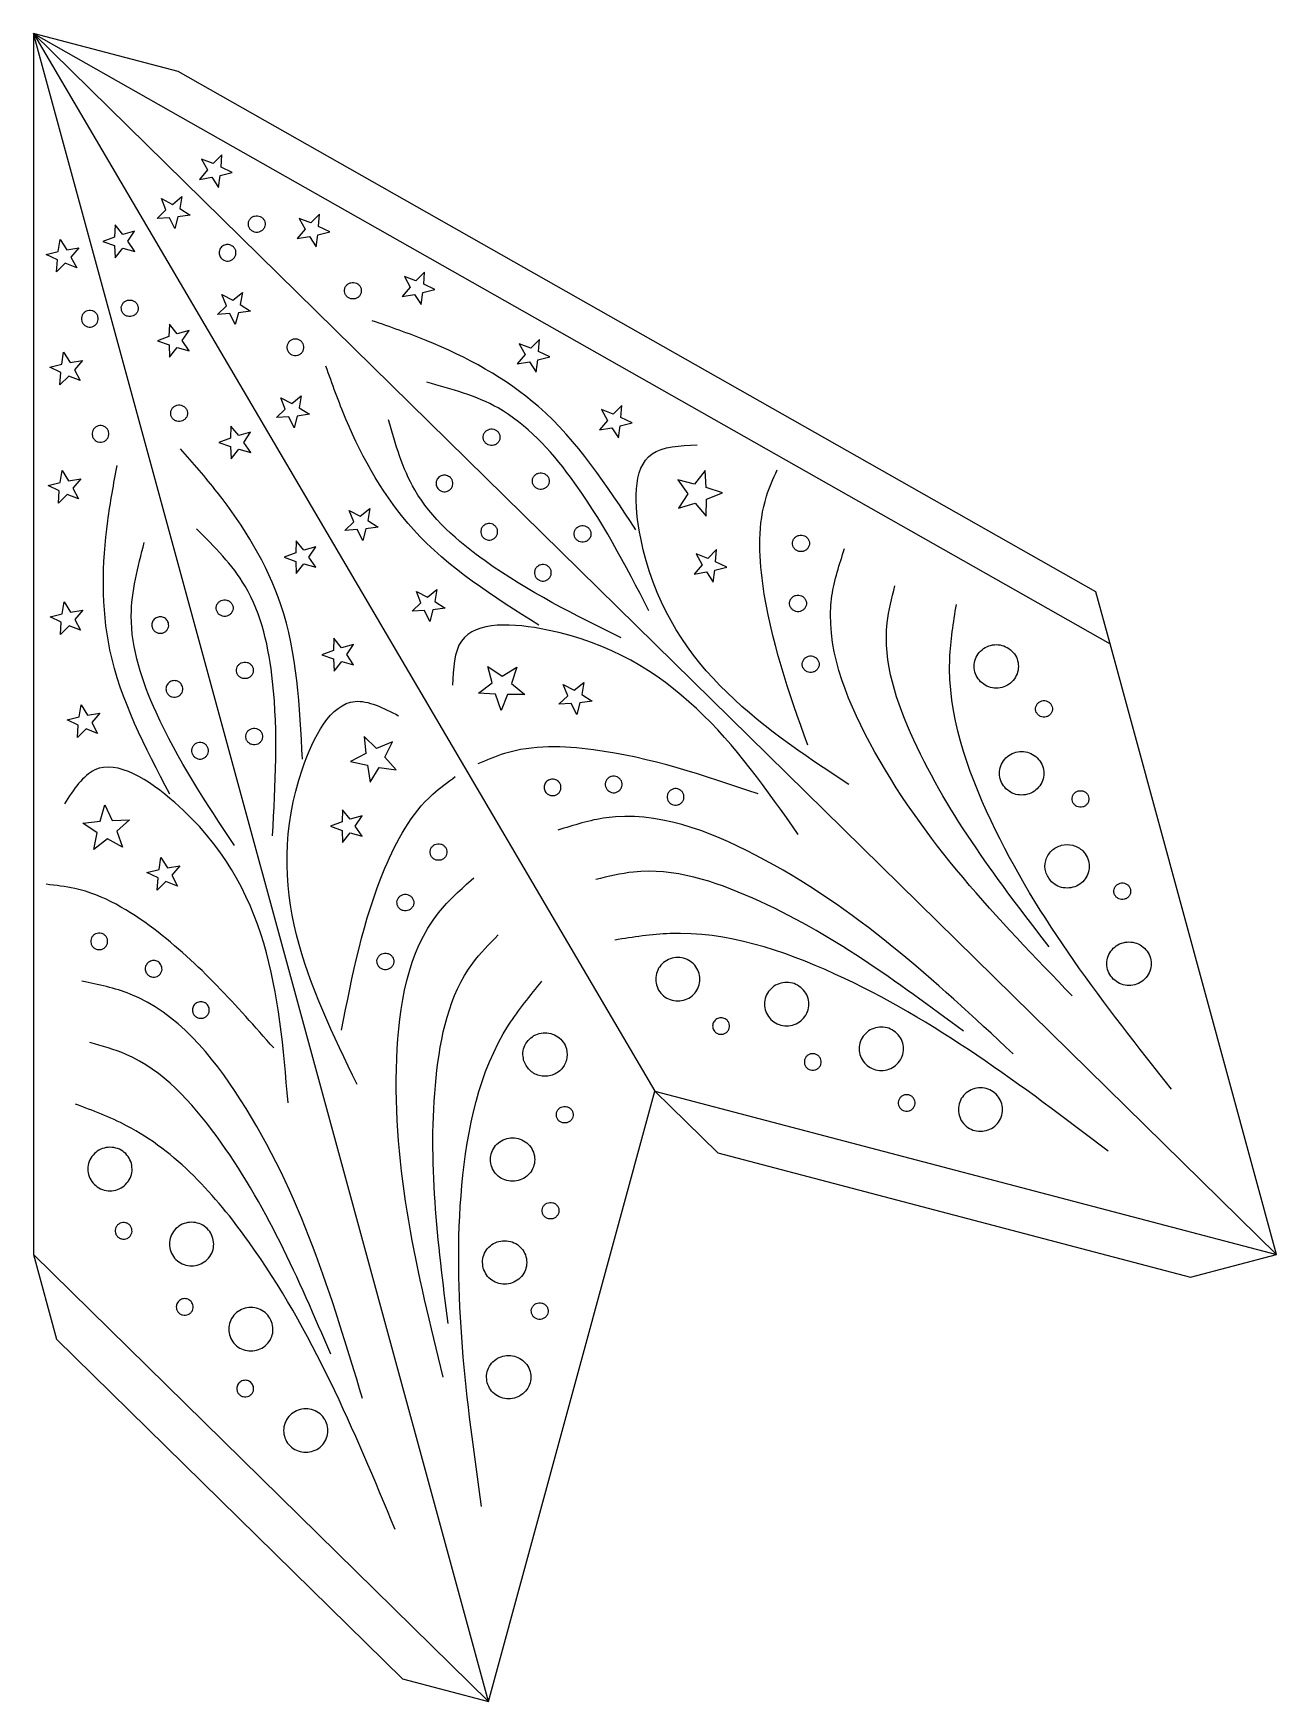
# Model space of a CAD drawing. Extents: x 17 to 783, y 102 to 1129.
import ezdxf

# ---------------------------------------------------------------- set-up
doc = ezdxf.new("R2010")
doc.units = 0
doc.layers.add('Layer_1', color=7, linetype='CONTINUOUS')

msp = doc.modelspace()

# ---------------------------------------------------------------- linework, layer by layer
at = {"layer": 'Layer_1', "color": 5}
for p, q in [((17.162827, 1128.851093), (17.156923, 377.058841)), ((106.260561, 1105.410002), (17.162827, 1128.851093)), ((297.418502, 101.882525), (17.162827, 1128.851093)), ((17.162827, 1128.851093), (400.001343, 477.780351)), ((782.845806, 377.058785), (17.162827, 1128.851093)), ((17.162827, 1128.851093), (680.262055, 752.953368)), ((671.525369, 784.978709), (106.260561, 1105.410002)), ((680.262944, 752.956626), (671.525369, 784.978709)), ((782.845806, 377.058785), (680.262944, 752.956626)), ((297.418502, 101.882525), (400.001343, 477.780351)), ((400.001343, 477.780351), (438.79673, 439.689216)), ((400.001343, 477.780351), (782.845806, 377.058785)), ((438.79673, 439.689216), (729.848915, 363.116953)), ((17.156923, 377.058841), (31.357173, 325.025165)), ((17.156923, 377.058841), (297.418502, 101.882525)), ((729.848915, 363.116953), (782.845806, 377.058785)), ((31.357173, 325.025165), (244.422103, 115.826067)), ((244.422103, 115.826067), (297.418502, 101.882525))]:
    msp.add_line(p, q, dxfattribs=at)
at = {"layer": 'Layer_1', "color": 7}
for p, q in [((127.883786, 1048.652546), (120.775366, 1051.399981)), ((120.775366, 1051.399981), (124.363771, 1044.778247)), ((133.189003, 1054.049649), (127.883786, 1048.652546)), ((132.724365, 1046.562786), (133.189003, 1054.049649)), ((124.363771, 1044.778247), (119.505911, 1038.989419)), ((119.505911, 1038.989419), (127.028808, 1040.294012)), ((127.028808, 1040.294012), (131.134904, 1033.968861)), ((131.134904, 1033.968861), (132.195937, 1041.396908)), ((132.195937, 1041.396908), (139.591494, 1043.27658)), ((139.591494, 1043.27658), (132.724365, 1046.562786)), ((98.840935, 1020.136695), (96.042728, 1027.116134)), ((96.042728, 1027.116134), (102.786831, 1023.59284)), ((102.786831, 1023.59284), (108.682637, 1028.362556)), ((108.682637, 1028.362556), (107.353935, 1020.976159)), ((93.344093, 1014.92774), (98.840935, 1020.136695)), ((113.795976, 1016.944568), (106.230657, 1015.902786)), ((107.353935, 1020.976159), (113.795976, 1016.944568)), ((193.332941, 1017.536144), (188.027744, 1012.13906)), ((192.868323, 1010.0493), (193.332941, 1017.536144)), ((67.450279, 1010.907787), (67.185811, 1003.411533)), ((72.207247, 1005.038719), (67.450279, 1010.907787)), ((79.550055, 1007.108253), (72.207247, 1005.038719)), ((75.335056, 1000.852543), (79.550055, 1007.108253)), ((100.969314, 1015.383947), (93.344093, 1014.92774)), ((104.316249, 1008.64142), (100.969314, 1015.383947)), ((106.230657, 1015.902786), (104.316249, 1008.64142)), ((151.06009, 1007.830315), (151.06009, 1007.830315)), ((184.507729, 1008.264761), (179.649868, 1002.475933)), ((188.027744, 1012.13906), (180.919324, 1014.886495)), ((180.919324, 1014.886495), (184.507729, 1008.264761)), ((192.339895, 1004.883422), (199.735472, 1006.763123)), ((199.735472, 1006.763123), (192.868323, 1010.0493)), ((32.533951, 994.601178), (33.664842, 1002.019267)), ((33.664842, 1002.019267), (37.711204, 995.657138)), ((37.711204, 995.657138), (45.246052, 996.893419)), ((45.246052, 996.893419), (40.333914, 991.148909)), ((67.185811, 1003.411533), (60.030877, 1000.783119)), ((60.030877, 1000.783119), (67.210249, 998.219732)), ((67.210249, 998.219732), (67.545277, 990.726212)), ((67.545277, 990.726212), (72.246752, 996.638181)), ((72.246752, 996.638181), (79.608763, 994.635359)), ((79.608763, 994.635359), (75.335056, 1000.852543)), ((140.417558, 997.380883), (140.417558, 997.380883)), ((179.649868, 1002.475933), (187.172766, 1003.780526)), ((187.172766, 1003.780526), (191.278861, 997.455375)), ((191.278861, 997.455375), (192.339895, 1004.883422)), ((25.120938, 992.788642), (32.533951, 994.601178)), ((31.956892, 989.440298), (25.120938, 992.788642)), ((31.421858, 981.957996), (31.956892, 989.440298)), ((36.777562, 987.306688), (31.421858, 981.957996)), ((43.859837, 984.494873), (36.777562, 987.306688)), ((40.333914, 991.148909), (43.859837, 984.494873)), ((252.762915, 976.527184), (245.654489, 979.274614)), ((245.654489, 979.274614), (249.24288, 972.652866)), ((258.068088, 981.924244), (252.762915, 976.527184)), ((257.603464, 974.437395), (258.068088, 981.924244)), ((136.029193, 961.084035), (133.230985, 968.063474)), ((133.230985, 968.063474), (139.975088, 964.54018)), ((139.975088, 964.54018), (145.870894, 969.309896)), ((145.870894, 969.309896), (144.542192, 961.923499)), ((210.28578, 966.808975), (210.28578, 966.808975)), ((249.24288, 972.652866), (244.385005, 966.864024)), ((244.385005, 966.864024), (251.907917, 968.168631)), ((251.907917, 968.168631), (256.014022, 961.843489)), ((256.014022, 961.843489), (257.075046, 969.271527)), ((257.075046, 969.271527), (264.470627, 971.151223)), ((264.470627, 971.151223), (257.603464, 974.437395)), ((71.490122, 958.307721), (71.490122, 958.307721)), ((130.53237, 955.875099), (136.029193, 961.084035)), ((138.157571, 956.331287), (130.53237, 955.875099)), ((141.504477, 949.588741), (138.157571, 956.331287)), ((143.418914, 956.850127), (141.504477, 949.588741)), ((150.984233, 957.891908), (143.418914, 956.850127)), ((144.542192, 961.923499), (150.984233, 957.891908)), ((56.952228, 954.482986), (56.952228, 954.482986)), ((100.942345, 949.759851), (100.677943, 942.263615)), ((105.699313, 943.890783), (100.942345, 949.759851)), ((113.04212, 945.960317), (105.699313, 943.890783)), ((108.827121, 939.704607), (113.04212, 945.960317)), ((100.677943, 942.263615), (93.522943, 939.635183)), ((93.522943, 939.635183), (100.702381, 937.071813)), ((100.702381, 937.071813), (101.037343, 929.578276)), ((101.037343, 929.578276), (105.738818, 935.490245)), ((105.738818, 935.490245), (113.100827, 933.48743)), ((113.100827, 933.48743), (108.827121, 939.704607)), ((182.196979, 939.229834), (182.196979, 939.229834)), ((323.46648, 935.055017), (316.358054, 937.802447)), ((316.358054, 937.802447), (319.946445, 931.1807)), ((328.771653, 940.452078), (323.46648, 935.055017)), ((328.307029, 932.965229), (328.771653, 940.452078)), ((27.254961, 923.390803), (34.667948, 925.203332)), ((34.667948, 925.203332), (35.798839, 932.621421)), ((35.798839, 932.621421), (39.845201, 926.259292)), ((39.845201, 926.259292), (47.380049, 927.495573)), ((47.380049, 927.495573), (42.467911, 921.751063)), ((319.946445, 931.1807), (315.08857, 925.391857)), ((315.08857, 925.391857), (322.611482, 926.696465)), ((322.611482, 926.696465), (326.717587, 920.371323)), ((326.717587, 920.371323), (327.778611, 927.799361)), ((327.778611, 927.799361), (335.174193, 929.679057)), ((335.174193, 929.679057), (328.307029, 932.965229)), ((34.090889, 920.042452), (27.254961, 923.390803)), ((33.55582, 912.560147), (34.090889, 920.042452)), ((38.911559, 917.908841), (33.55582, 912.560147)), ((45.993834, 915.097027), (38.911559, 917.908841)), ((42.467911, 921.751063), (45.993834, 915.097027)), ((172.299178, 897.523469), (169.500975, 904.502913)), ((169.500975, 904.502913), (176.245093, 900.979633)), ((176.245093, 900.979633), (182.140914, 905.749363)), ((182.140914, 905.749363), (180.812197, 898.362952)), ((101.891375, 893.706639), (101.891375, 893.706639)), ((166.80238, 892.314557), (172.299178, 897.523469)), ((187.254228, 894.331352), (179.688919, 893.28958)), ((180.812197, 898.362952), (187.254228, 894.331352)), ((374.20204, 894.457264), (367.093615, 897.204694)), ((367.093615, 897.204694), (370.682006, 890.582947)), ((379.507209, 899.85432), (374.20204, 894.457264)), ((379.04258, 892.367476), (379.507209, 899.85432)), ((63.521428, 883.611993), (63.521428, 883.611993)), ((138.869547, 887.138751), (138.605145, 879.642515)), ((143.626515, 881.269683), (138.869547, 887.138751)), ((150.969323, 883.339216), (143.626515, 881.269683)), ((146.75439, 877.083524), (150.969323, 883.339216)), ((174.427586, 892.77075), (166.80238, 892.314557)), ((177.774487, 886.028189), (174.427586, 892.77075)), ((179.688919, 893.28958), (177.774487, 886.028189)), ((370.682006, 890.582947), (365.824131, 884.794104)), ((365.824131, 884.794104), (373.347038, 886.098707)), ((373.347038, 886.098707), (377.453143, 879.773565)), ((377.453143, 879.773565), (378.514167, 887.201603)), ((378.514167, 887.201603), (385.909744, 889.081304)), ((385.909744, 889.081304), (379.04258, 892.367476)), ((138.605145, 879.642515), (131.450211, 877.0141)), ((131.450211, 877.0141), (138.629583, 874.450713)), ((138.629583, 874.450713), (138.964545, 866.957175)), ((151.028031, 870.866323), (146.75439, 877.083524)), ((295.681089, 876.652212), (295.681089, 876.652212)), ((138.964545, 866.957175), (143.666087, 872.869163)), ((143.666087, 872.869163), (151.028031, 870.866323)), ((33.711092, 852.352329), (34.841989, 859.77042)), ((34.841989, 859.77042), (38.888372, 853.408296)), ((38.888372, 853.408296), (46.42324, 854.644583)), ((46.42324, 854.644583), (41.511081, 848.900067)), ((274.01984, 855.383996), (274.01984, 855.383996)), ((424.426436, 851.364936), (414.077175, 853.939011)), ((414.077175, 853.939011), (420.244697, 845.382664)), ((430.808531, 859.768222), (424.426436, 851.364936)), ((431.513289, 849.308646), (430.808531, 859.768222)), ((26.298138, 850.539809), (33.711092, 852.352329)), ((33.134072, 847.19146), (26.298138, 850.539809)), ((32.598992, 839.709145), (33.134072, 847.19146)), ((37.95473, 845.057846), (32.598992, 839.709145)), ((45.036991, 842.246028), (37.95473, 845.057846)), ((41.511081, 848.900067), (45.036991, 842.246028)), ((325.982583, 849.605194), (325.982583, 849.605194)), ((420.244697, 845.382664), (414.55326, 836.51396)), ((441.625161, 845.945812), (431.513289, 849.308646)), ((431.711459, 842.055518), (441.625161, 845.945812)), ((214.537752, 828.102803), (211.73955, 835.082248)), ((211.73955, 835.082248), (218.483668, 831.558967)), ((218.483668, 831.558967), (224.379488, 836.328698)), ((224.379488, 836.328698), (223.050772, 828.942287)), ((414.55326, 836.51396), (424.747083, 839.629124)), ((424.747083, 839.629124), (431.578847, 831.573884)), ((431.578847, 831.573884), (431.711459, 842.055518)), ((209.040954, 822.893891), (214.537752, 828.102803)), ((216.66616, 823.350084), (209.040954, 822.893891)), ((220.013061, 816.607524), (216.66616, 823.350084)), ((221.927494, 823.868914), (220.013061, 816.607524)), ((229.492803, 824.910686), (221.927494, 823.868914)), ((223.050772, 828.942287), (229.492803, 824.910686)), ((301.566689, 825.632315), (301.566689, 825.632315)), ((178.981435, 816.512493), (178.716967, 809.016239)), ((183.738403, 810.643425), (178.981435, 816.512493)), ((191.081211, 812.712959), (183.738403, 810.643425)), ((186.866212, 806.457249), (191.081211, 812.712959)), ((351.692991, 817.148769), (351.692991, 817.148769)), ((178.716967, 809.016239), (171.562033, 806.387825)), ((171.562033, 806.387825), (178.741404, 803.824438)), ((178.741404, 803.824438), (179.076367, 796.3309)), ((179.076367, 796.3309), (183.777908, 802.242888)), ((183.777908, 802.242888), (191.139919, 800.240065)), ((191.139919, 800.240065), (186.866212, 806.457249)), ((428.989556, 801.778605), (424.131686, 795.989758)), ((432.509596, 805.652918), (425.40117, 808.400348)), ((425.40117, 808.400348), (428.989556, 801.778605)), ((437.814769, 811.049978), (432.509596, 805.652918)), ((437.350145, 803.56313), (437.814769, 811.049978)), ((444.217309, 800.276957), (437.350145, 803.56313)), ((486.213535, 811.288555), (486.213535, 811.288555)), ((334.622862, 800.388464), (334.622862, 800.388464)), ((424.131686, 795.989758), (431.654593, 797.29437)), ((431.654593, 797.29437), (435.760703, 790.969223)), ((435.760703, 790.969223), (436.821727, 798.397262)), ((436.821727, 798.397262), (444.217309, 800.276957)), ((255.885754, 778.287827), (253.087551, 785.267272)), ((253.087551, 785.267272), (259.831669, 781.743991)), ((259.831669, 781.743991), (265.72749, 786.513722)), ((265.72749, 786.513722), (264.398778, 779.127316)), ((27.526034, 769.683667), (34.938988, 771.496187)), ((34.938988, 771.496187), (36.069886, 778.914278)), ((36.069886, 778.914278), (40.116268, 772.552154)), ((40.116268, 772.552154), (47.651136, 773.78844)), ((47.651136, 773.78844), (42.738977, 768.043924)), ((129.934459, 773.705742), (129.934459, 773.705742)), ((250.388961, 773.07892), (255.885754, 778.287827)), ((258.014162, 773.535118), (250.388961, 773.07892)), ((261.361063, 766.792557), (258.014162, 773.535118)), ((263.2755, 774.053943), (261.361063, 766.792557)), ((270.840809, 775.095715), (263.2755, 774.053943)), ((264.398778, 779.127316), (270.840809, 775.095715)), ((484.377021, 774.32431), (484.377021, 774.32431)), ((34.361968, 766.335317), (27.526034, 769.683667)), ((33.826888, 758.853002), (34.361968, 766.335317)), ((39.182626, 764.201703), (33.826888, 758.853002)), ((46.264887, 761.389885), (39.182626, 764.201703)), ((42.738977, 768.043924), (46.264887, 761.389885)), ((100.344665, 765.921043), (100.344665, 765.921043)), ((202.245618, 756.446294), (201.981216, 748.950058)), ((207.002587, 750.577226), (202.245618, 756.446294)), ((214.345394, 752.646759), (207.002587, 750.577226)), ((210.130459, 746.391074), (214.345394, 752.646759)), ((201.981216, 748.950058), (194.826283, 746.321643)), ((194.826283, 746.321643), (202.005654, 743.758256)), ((202.005654, 743.758256), (202.340616, 736.264718)), ((202.340616, 736.264718), (207.042158, 742.176706)), ((207.042158, 742.176706), (214.4041, 740.173872)), ((214.4041, 740.173872), (210.130459, 746.391074)), ((142.402854, 735.40645), (142.402854, 735.40645)), ((299.774431, 728.974741), (297.152787, 739.136218)), ((297.152787, 739.136218), (305.867255, 733.080604)), ((305.867255, 733.080604), (314.899855, 738.668771)), ((314.899855, 738.668771), (311.727122, 728.659912)), ((350.27712, 724.494417), (356.172946, 729.264143)), ((356.172946, 729.264143), (354.844224, 721.877737)), ((492.181963, 736.909286), (492.181963, 736.909286)), ((600.532944, 729.696771), (600.532944, 729.696771)), ((109.050184, 726.631786), (109.050184, 726.631786)), ((291.215852, 722.708448), (299.774431, 728.974741)), ((301.868721, 722.016478), (291.215852, 722.708448)), ((305.293701, 712.088083), (301.868721, 722.016478)), ((309.255887, 721.821903), (305.293701, 712.088083)), ((319.931223, 721.952109), (309.255887, 721.821903)), ((311.727122, 728.659912), (319.931223, 721.952109)), ((340.834412, 715.829337), (346.33121, 721.038249)), ((346.33121, 721.038249), (343.533007, 728.017693)), ((343.533007, 728.017693), (350.27712, 724.494417)), ((354.844224, 721.877737), (361.28626, 717.846132)), ((45.379628, 708.056276), (46.510525, 715.474367)), ((46.510525, 715.474367), (50.556908, 709.112243)), ((50.556908, 709.112243), (58.091776, 710.348529)), ((58.091776, 710.348529), (53.179624, 704.604015)), ((348.459618, 716.28553), (340.834412, 715.829337)), ((351.806519, 709.542969), (348.459618, 716.28553)), ((353.720951, 716.80436), (351.806519, 709.542969)), ((361.28626, 717.846132), (353.720951, 716.80436)), ((635.884744, 709.411479), (635.884744, 709.411479)), ((37.966681, 706.243758), (45.379628, 708.056276)), ((44.802613, 702.895415), (37.966681, 706.243758)), ((44.267533, 695.4131), (44.802613, 702.895415)), ((49.623272, 700.761794), (44.267533, 695.4131)), ((56.705534, 697.949976), (49.623272, 700.761794)), ((53.179624, 704.604015), (56.705534, 697.949976)), ((124.822493, 688.541747), (124.822493, 688.541747)), ((148.140606, 694.676447), (148.140606, 694.676447)), ((228.553897, 688.601645), (220.902009, 695.911601)), ((220.902009, 695.911601), (221.885965, 685.47377)), ((238.360235, 692.745955), (228.553897, 688.601645)), ((233.644146, 683.341714), (238.360235, 692.745955)), ((221.885965, 685.47377), (212.440717, 680.587324)), ((212.440717, 680.587324), (222.855193, 678.280706)), ((222.855193, 678.280706), (224.669663, 667.950773)), ((240.688781, 675.465213), (233.644146, 683.341714)), ((224.669663, 667.950773), (230.122137, 676.963021)), ((230.122137, 676.963021), (240.688781, 675.465213)), ((340.591324, 668.308809), (340.591324, 668.308809)), ((378.238768, 670.111905), (378.238768, 670.111905)), ((416.345128, 662.448676), (416.345128, 662.448676)), ((616.142825, 663.882293), (616.142825, 663.882293)), ((58.276139, 643.803727), (61.180359, 653.890861)), ((61.180359, 653.890861), (65.64355, 644.368373)), ((207.518726, 650.91469), (207.254323, 643.41846)), ((212.275695, 645.045621), (207.518726, 650.91469)), ((219.618502, 647.115155), (212.275695, 645.045621)), ((215.403569, 640.859462), (219.618502, 647.115155)), ((658.381397, 653.965026), (658.381397, 653.965026)), ((47.673145, 642.578601), (58.276139, 643.803727)), ((56.546421, 636.749549), (47.673145, 642.578601)), ((54.456604, 626.46989), (56.546421, 636.749549)), ((65.64355, 644.368373), (76.311728, 644.773514)), ((76.311728, 644.773514), (68.467149, 637.663171)), ((68.467149, 637.663171), (72.156227, 627.826423)), ((207.254323, 643.41846), (200.099391, 640.790039)), ((200.099391, 640.790039), (207.27876, 638.226658)), ((207.27876, 638.226658), (207.613725, 630.733114)), ((219.67721, 634.642261), (215.403569, 640.859462)), ((62.84481, 632.954479), (54.456604, 626.46989)), ((72.156227, 627.826423), (62.84481, 632.954479)), ((207.613725, 630.733114), (212.315266, 636.645101)), ((212.315266, 636.645101), (219.67721, 634.642261)), ((94.553913, 614.074514), (95.68481, 621.492605)), ((95.68481, 621.492605), (99.731191, 615.130488)), ((99.731191, 615.130488), (107.266061, 616.366767)), ((107.266061, 616.366767), (102.3539, 610.622258)), ((261.654608, 623.561534), (261.654608, 623.561534)), ((87.140959, 612.261994), (94.553913, 614.074514)), ((93.976893, 608.913644), (87.140959, 612.261994)), ((93.441813, 601.43133), (93.976893, 608.913644)), ((98.797551, 606.78003), (93.441813, 601.43133)), ((105.879812, 603.968212), (98.797551, 606.78003)), ((102.3539, 610.622258), (105.879812, 603.968212)), ((644.148754, 606.632825), (644.148754, 606.632825)), ((684.091727, 597.166293), (684.091727, 597.166293)), ((241.240453, 592.451151), (241.240453, 592.451151)), ((62.731116, 571.227287), (62.731116, 571.227287)), ((228.94651, 556.21713), (228.94651, 556.21713)), ((423.690954, 556.063721), (423.690954, 556.063721)), ((96.252933, 554.306774), (96.252933, 554.306774)), ((682.2552, 546.678627), (682.2552, 546.678627)), ((490.721664, 540.737053), (490.721664, 540.737053)), ((125.351627, 528.96263), (125.351627, 528.96263)), ((444.351177, 521.353333), (444.351177, 521.353333)), ((549.029107, 513.239285), (549.029107, 513.239285)), ((319.108291, 496.778413), (319.108291, 496.778413)), ((500.822203, 499.26489), (500.822203, 499.26489)), ((558.670629, 474.021019), (558.670629, 474.021019)), ((610.091311, 475.824222), (610.091311, 475.824222)), ((339.393764, 461.85566), (339.393764, 461.85566)), ((77.537787, 433.224279), (77.537787, 433.224279)), ((299.111496, 432.118087), (299.111496, 432.118087)), ((330.640883, 402.793394), (330.640883, 402.793394)), ((77.754136, 393.021593), (77.754136, 393.021593)), ((127.783159, 387.043775), (127.783159, 387.043775)), ((294.211627, 368.789711), (294.211627, 368.789711)), ((115.411196, 346.169194), (115.411196, 346.169194)), ((323.982473, 340.982333), (323.982473, 340.982333)), ((164.275921, 334.605275), (164.275921, 334.605275)), ((296.68164, 298.160329), (296.68164, 298.160329)), ((152.654196, 295.908036), (152.654196, 295.908036)), ((198.104076, 272.225823), (198.104076, 272.225823))]:
    msp.add_line(p, q, dxfattribs=at)
for points, knots in [([(151.06009, 1007.830315), (151.534103, 1007.4516), (152.477559, 1006.697819), (154.277129, 1006.25792), (156.100851, 1006.406317), (157.76926, 1007.171079), (159.071392, 1008.446609), (159.853741, 1010.086302), (160.013429, 1011.891558), (159.5352, 1013.639863), (158.477734, 1015.121728), (156.968585, 1016.15503), (155.194267, 1016.620759), (153.363735, 1016.465396), (151.697026, 1015.702373), (150.394891, 1014.42684), (149.610879, 1012.785446), (149.457809, 1010.986959), (149.911399, 1009.213452), (150.674744, 1008.294309), (151.06009, 1007.830315)], [0, 0, 0, 0, 1.80189, 3.586414, 5.39879, 7.205558, 8.976101, 10.761769, 12.541746, 14.298195, 16.088787, 17.890677, 19.675201, 21.487577, 23.294345, 25.064888, 26.850556, 28.630533, 30.386982, 32.177574, 32.177574, 32.177574, 32.177574]), ([(140.417558, 997.380883), (140.802904, 996.916889), (141.566249, 995.997746), (142.019839, 994.224239), (141.866769, 992.425751), (141.082756, 990.784362), (139.780626, 989.508809), (138.113898, 988.745866), (136.283437, 988.590202), (134.508858, 989.057042), (132.751527, 990.2562), (131.492896, 992.389427), (131.49364, 995.159616), (132.909797, 997.566179), (135.334822, 998.917961), (138.187158, 998.976803), (139.667767, 997.917382), (140.417558, 997.380883)], [0, 0, 0, 0, 1.790591, 3.547041, 5.327018, 7.112686, 8.883228, 10.689997, 12.502373, 14.286897, 16.088787, 18.76769, 21.355199, 24.034102, 26.737846, 29.373173, 32.076918, 32.076918, 32.076918, 32.076918]), ([(210.28578, 966.808975), (210.759793, 966.43026), (211.703249, 965.67648), (213.502819, 965.236581), (215.326541, 965.384978), (216.99495, 966.14974), (218.297082, 967.42527), (219.079431, 969.064963), (219.239118, 970.870218), (218.76089, 972.618523), (217.703424, 974.100389), (216.194274, 975.13369), (214.419957, 975.599419), (212.589425, 975.444056), (210.922716, 974.681033), (209.620581, 973.405501), (208.836569, 971.764106), (208.683499, 969.96562), (209.137088, 968.192112), (209.900434, 967.27297), (210.28578, 966.808975)], [0, 0, 0, 0, 1.80189, 3.586414, 5.39879, 7.205558, 8.976101, 10.761769, 12.541746, 14.298195, 16.088787, 17.890677, 19.675201, 21.487577, 23.294345, 25.064888, 26.850556, 28.630533, 30.386982, 32.177574, 32.177574, 32.177574, 32.177574]), ([(56.952228, 954.482986), (57.049479, 953.89122), (57.242695, 952.71551), (56.72969, 950.957684), (55.681689, 949.478409), (54.169975, 948.444409), (52.39635, 947.978857), (50.565598, 948.134205), (48.899068, 948.897109), (47.596442, 950.173128), (46.814226, 951.81269), (46.6545, 953.617979), (47.132751, 955.366279), (48.190164, 956.848134), (49.699501, 957.881482), (51.473124, 958.347033), (53.30628, 958.192344), (54.96326, 957.426823), (56.301075, 956.160449), (56.734562, 955.043724), (56.952228, 954.482986)], [0, 0, 0, 0, 1.779977, 3.536426, 5.327018, 7.128907, 8.913432, 10.725807, 12.532576, 14.303118, 16.088787, 17.868764, 19.625213, 21.415804, 23.217694, 25.002218, 26.814594, 28.621363, 30.391905, 32.177574, 32.177574, 32.177574, 32.177574]), ([(71.490122, 958.307721), (71.707788, 957.746983), (72.141275, 956.630257), (73.47909, 955.363884), (75.13607, 954.598363), (76.969226, 954.443673), (78.742849, 954.909225), (80.252186, 955.942573), (81.309599, 957.424428), (81.78785, 959.172728), (81.628124, 960.978017), (80.845909, 962.617579), (79.543282, 963.893598), (77.876753, 964.656501), (76.046, 964.81185), (74.272376, 964.346298), (72.760661, 963.312298), (71.712661, 961.833023), (71.199655, 960.075197), (71.392871, 958.899487), (71.490122, 958.307721)], [0, 0, 0, 0, 1.785669, 3.556211, 5.362979, 7.175355, 8.95988, 10.761769, 12.552361, 14.30881, 16.088787, 17.874455, 19.644998, 21.451766, 23.264142, 25.048666, 26.850556, 28.641148, 30.397597, 32.177574, 32.177574, 32.177574, 32.177574]), ([(182.196979, 939.229834), (182.582326, 938.765839), (183.345671, 937.846697), (183.799261, 936.073189), (183.64619, 934.274702), (182.862178, 932.633308), (181.560044, 931.357776), (179.893334, 930.594752), (178.062803, 930.439389), (176.288485, 930.905119), (174.779335, 931.93842), (173.721869, 933.420285), (173.243641, 935.168591), (173.403329, 936.973846), (174.185677, 938.613539), (175.487809, 939.889069), (177.156219, 940.653831), (178.97994, 940.802228), (180.779511, 940.362329), (181.722967, 939.608549), (182.196979, 939.229834)], [0, 0, 0, 0, 1.790591, 3.547041, 5.327018, 7.112686, 8.883228, 10.689997, 12.502373, 14.286897, 16.088787, 17.879378, 19.635827, 21.415804, 23.201473, 24.972015, 26.778784, 28.59116, 30.375684, 32.177574, 32.177574, 32.177574, 32.177574]), ([(101.891375, 893.706639), (102.10904, 893.145901), (102.542527, 892.029175), (103.880343, 890.762802), (105.537323, 889.997281), (107.370478, 889.842591), (109.144101, 890.308143), (110.653438, 891.341491), (111.710852, 892.823346), (112.189103, 894.571646), (112.029376, 896.376935), (111.247161, 898.016497), (109.944534, 899.292516), (108.278005, 900.055419), (106.447253, 900.210768), (104.673628, 899.745216), (103.161913, 898.711216), (102.113913, 897.231941), (101.600907, 895.474115), (101.794124, 894.298405), (101.891375, 893.706639)], [0, 0, 0, 0, 1.785669, 3.556211, 5.362979, 7.175355, 8.95988, 10.761769, 12.552361, 14.30881, 16.088787, 17.874455, 19.644998, 21.451766, 23.264142, 25.048666, 26.850556, 28.641148, 30.397597, 32.177574, 32.177574, 32.177574, 32.177574]), ([(63.521428, 883.611993), (63.618679, 883.020227), (63.811895, 881.844517), (63.298889, 880.086691), (62.250889, 878.607416), (60.739174, 877.573416), (58.96555, 877.107864), (57.134797, 877.263213), (55.468268, 878.026116), (54.165641, 879.302135), (53.383426, 880.941697), (53.2237, 882.746986), (53.701951, 884.495286), (54.759364, 885.977141), (56.268701, 887.010489), (58.042324, 887.476041), (59.87548, 887.321351), (61.53246, 886.55583), (62.870275, 885.289457), (63.303762, 884.172731), (63.521428, 883.611993)], [0, 0, 0, 0, 1.779977, 3.536426, 5.327018, 7.128907, 8.913432, 10.725807, 12.532576, 14.303118, 16.088787, 17.868764, 19.625213, 21.415804, 23.217694, 25.002218, 26.814594, 28.621363, 30.391905, 32.177574, 32.177574, 32.177574, 32.177574]), ([(295.681089, 876.652212), (296.155101, 876.273497), (297.098557, 875.519717), (298.898128, 875.079818), (300.721849, 875.228215), (302.390258, 875.992977), (303.692391, 877.268507), (304.474739, 878.9082), (304.634427, 880.713455), (304.156199, 882.461761), (303.098733, 883.943626), (301.589583, 884.976927), (299.815265, 885.442657), (297.984734, 885.287294), (296.318024, 884.52427), (295.015889, 883.248738), (294.231878, 881.607344), (294.078807, 879.808857), (294.532397, 878.035349), (295.295742, 877.116207), (295.681089, 876.652212)], [0, 0, 0, 0, 1.80189, 3.586414, 5.39879, 7.205558, 8.976101, 10.761769, 12.541746, 14.298195, 16.088787, 17.890677, 19.675201, 21.487577, 23.294345, 25.064888, 26.850556, 28.630533, 30.386982, 32.177574, 32.177574, 32.177574, 32.177574]), ([(274.01984, 855.383996), (274.405186, 854.920002), (275.168532, 854.000859), (275.622122, 852.227352), (275.469051, 850.428864), (274.685038, 848.787475), (273.382909, 847.511922), (271.71618, 846.748979), (269.885719, 846.593315), (268.111141, 847.060155), (266.353809, 848.259313), (265.095178, 850.39254), (265.095922, 853.162729), (266.51208, 855.569292), (268.937104, 856.921074), (271.78944, 856.979916), (273.270049, 855.920495), (274.01984, 855.383996)], [0, 0, 0, 0, 1.790591, 3.547041, 5.327018, 7.112686, 8.883228, 10.689997, 12.502373, 14.286897, 16.088787, 18.76769, 21.355199, 24.034102, 26.737846, 29.373173, 32.076918, 32.076918, 32.076918, 32.076918]), ([(325.982583, 849.605194), (326.456595, 849.226479), (327.400051, 848.472699), (329.199622, 848.0328), (331.023343, 848.181197), (332.691753, 848.945959), (333.993885, 850.221489), (334.776233, 851.861182), (334.935921, 853.666437), (334.457693, 855.414743), (333.400227, 856.896608), (331.891077, 857.929909), (330.116759, 858.395639), (328.286228, 858.240276), (326.619518, 857.477252), (325.317384, 856.20172), (324.533372, 854.560325), (324.380301, 852.761839), (324.833891, 850.988331), (325.597236, 850.069189), (325.982583, 849.605194)], [0, 0, 0, 0, 1.80189, 3.586414, 5.39879, 7.205558, 8.976101, 10.761769, 12.541746, 14.298195, 16.088787, 17.890677, 19.675201, 21.487577, 23.294345, 25.064888, 26.850556, 28.630533, 30.386982, 32.177574, 32.177574, 32.177574, 32.177574]), ([(301.566689, 825.632315), (301.952035, 825.16832), (302.715381, 824.249178), (303.168971, 822.47567), (303.0159, 820.677184), (302.231888, 819.03579), (300.929754, 817.760257), (299.263044, 816.997234), (297.432513, 816.841871), (295.658195, 817.3076), (294.149045, 818.340901), (293.091579, 819.822767), (292.613351, 821.571072), (292.773039, 823.376327), (293.555387, 825.01602), (294.857519, 826.29155), (296.525929, 827.056313), (298.34965, 827.204709), (300.14922, 826.76481), (301.092677, 826.01103), (301.566689, 825.632315)], [0, 0, 0, 0, 1.790591, 3.547041, 5.327018, 7.112686, 8.883228, 10.689997, 12.502373, 14.286897, 16.088787, 17.879378, 19.635827, 21.415804, 23.201473, 24.972015, 26.778784, 28.59116, 30.375684, 32.177574, 32.177574, 32.177574, 32.177574]), ([(351.692991, 817.148769), (352.167003, 816.770054), (353.110459, 816.016274), (354.910029, 815.576375), (356.733751, 815.724772), (358.40216, 816.489534), (359.704292, 817.765064), (360.486641, 819.404757), (360.646329, 821.210012), (360.1681, 822.958318), (359.110635, 824.440183), (357.601485, 825.473484), (355.827167, 825.939214), (353.996635, 825.783851), (352.329926, 825.020827), (351.027791, 823.745295), (350.243779, 822.103901), (350.090709, 820.305414), (350.544299, 818.531906), (351.307644, 817.612764), (351.692991, 817.148769)], [0, 0, 0, 0, 1.80189, 3.586414, 5.39879, 7.205558, 8.976101, 10.761769, 12.541746, 14.298195, 16.088787, 17.890677, 19.675201, 21.487577, 23.294345, 25.064888, 26.850556, 28.630533, 30.386982, 32.177574, 32.177574, 32.177574, 32.177574]), ([(486.213535, 811.288555), (486.687547, 810.90984), (487.631004, 810.15606), (489.430574, 809.716161), (491.254295, 809.864558), (492.922705, 810.62932), (494.224837, 811.90485), (495.007185, 813.544543), (495.166873, 815.349798), (494.688645, 817.098104), (493.631179, 818.579969), (492.122029, 819.61327), (490.347711, 820.079), (488.51718, 819.923637), (486.85047, 819.160613), (485.548336, 817.885081), (484.764324, 816.243686), (484.611253, 814.4452), (485.064843, 812.671692), (485.828189, 811.75255), (486.213535, 811.288555)], [0, 0, 0, 0, 1.80189, 3.586414, 5.39879, 7.205558, 8.976101, 10.761769, 12.541746, 14.298195, 16.088787, 17.890677, 19.675201, 21.487577, 23.294345, 25.064888, 26.850556, 28.630533, 30.386982, 32.177574, 32.177574, 32.177574, 32.177574]), ([(334.622862, 800.388464), (335.008209, 799.924469), (335.771554, 799.005327), (336.225144, 797.231819), (336.072073, 795.433333), (335.288062, 793.791939), (333.985927, 792.516406), (332.319217, 791.753383), (330.488686, 791.59802), (328.714368, 792.063749), (327.205218, 793.09705), (326.147752, 794.578916), (325.669524, 796.327221), (325.829212, 798.132476), (326.61156, 799.772169), (327.913693, 801.047699), (329.582102, 801.812461), (331.405823, 801.960858), (333.205394, 801.520959), (334.14885, 800.767179), (334.622862, 800.388464)], [0, 0, 0, 0, 1.790591, 3.547041, 5.327018, 7.112686, 8.883228, 10.689997, 12.502373, 14.286897, 16.088787, 17.879378, 19.635827, 21.415804, 23.201473, 24.972015, 26.778784, 28.59116, 30.375684, 32.177574, 32.177574, 32.177574, 32.177574]), ([(484.377021, 774.32431), (484.851033, 773.945595), (485.794489, 773.191815), (487.59406, 772.751916), (489.417781, 772.900313), (491.08619, 773.665075), (492.388322, 774.940605), (493.170671, 776.580298), (493.330359, 778.385553), (492.85213, 780.133858), (491.794665, 781.615724), (490.285515, 782.649025), (488.511197, 783.114754), (486.680665, 782.959391), (485.013956, 782.196368), (483.711821, 780.920836), (482.927809, 779.279441), (482.774739, 777.480955), (483.228329, 775.707447), (483.991674, 774.788305), (484.377021, 774.32431)], [0, 0, 0, 0, 1.80189, 3.586414, 5.39879, 7.205558, 8.976101, 10.761769, 12.541746, 14.298195, 16.088787, 17.890677, 19.675201, 21.487577, 23.294345, 25.064888, 26.850556, 28.630533, 30.386982, 32.177574, 32.177574, 32.177574, 32.177574]), ([(129.934459, 773.705742), (130.152124, 773.145004), (130.585612, 772.028278), (131.923427, 770.761905), (133.580407, 769.996384), (135.413562, 769.841694), (137.187185, 770.307245), (138.696522, 771.340594), (139.753936, 772.822449), (140.232187, 774.570749), (140.07246, 776.376038), (139.290245, 778.0156), (137.987618, 779.291619), (136.321089, 780.054522), (134.490337, 780.209871), (132.716712, 779.744319), (131.204997, 778.710319), (130.156997, 777.231044), (129.643991, 775.473218), (129.837208, 774.297508), (129.934459, 773.705742)], [0, 0, 0, 0, 1.785669, 3.556211, 5.362979, 7.175355, 8.95988, 10.761769, 12.552361, 14.30881, 16.088787, 17.874455, 19.644998, 21.451766, 23.264142, 25.048666, 26.850556, 28.641148, 30.397597, 32.177574, 32.177574, 32.177574, 32.177574]), ([(100.344665, 765.921043), (100.441916, 765.329277), (100.635132, 764.153567), (100.122127, 762.395741), (99.074126, 760.916465), (97.562413, 759.88247), (95.788781, 759.416898), (93.958057, 759.572324), (92.291422, 760.334939), (90.989182, 761.612015), (90.075312, 763.519381), (90.077447, 765.993027), (91.490996, 768.382061), (93.930623, 769.76405), (96.712204, 769.75106), (99.222363, 768.403362), (99.967956, 766.754252), (100.344665, 765.921043)], [0, 0, 0, 0, 1.779977, 3.536426, 5.327018, 7.128907, 8.913432, 10.725807, 12.532576, 14.303118, 16.088787, 18.755387, 21.354933, 24.058475, 26.774354, 29.397808, 32.076915, 32.076915, 32.076915, 32.076915]), ([(600.532944, 729.696771), (601.777226, 728.702644), (604.253799, 726.723971), (608.977671, 725.569237), (613.764939, 725.958778), (618.144514, 727.966279), (621.56261, 731.314545), (623.616275, 735.618739), (624.035456, 740.357533), (622.780106, 744.946835), (620.004259, 748.836731), (616.042741, 751.549147), (611.385157, 752.771687), (606.580011, 752.363859), (602.204899, 750.360922), (598.786796, 747.01265), (596.728765, 742.70399), (596.326955, 737.982963), (597.517628, 733.327506), (599.52141, 730.914757), (600.532944, 729.696771)], [0, 0, 0, 0, 4.72996, 9.414336, 14.171823, 18.91459, 23.562263, 28.249643, 32.922082, 37.532761, 42.233063, 46.963023, 51.6474, 56.404886, 61.147653, 65.795326, 70.482706, 75.155145, 79.765824, 84.466126, 84.466126, 84.466126, 84.466126]), ([(142.402854, 735.40645), (142.620519, 734.845712), (143.054006, 733.728986), (144.391822, 732.462613), (146.048802, 731.697092), (147.881957, 731.542402), (149.65558, 732.007953), (151.164917, 733.041302), (152.222331, 734.523157), (152.700582, 736.271457), (152.540855, 738.076746), (151.75864, 739.716308), (150.456013, 740.992327), (148.789484, 741.75523), (146.958732, 741.910579), (145.185107, 741.445027), (143.673392, 740.411027), (142.625392, 738.931752), (142.112386, 737.173926), (142.305603, 735.998216), (142.402854, 735.40645)], [0, 0, 0, 0, 1.785669, 3.556211, 5.362979, 7.175355, 8.95988, 10.761769, 12.552361, 14.30881, 16.088787, 17.874455, 19.644998, 21.451766, 23.264142, 25.048666, 26.850556, 28.641148, 30.397597, 32.177574, 32.177574, 32.177574, 32.177574]), ([(492.181963, 736.909286), (492.655976, 736.530571), (493.599432, 735.776791), (495.399002, 735.336892), (497.222724, 735.485289), (498.891133, 736.250051), (500.193265, 737.525581), (500.975614, 739.165274), (501.135301, 740.970529), (500.657073, 742.718835), (499.599607, 744.2007), (498.090457, 745.234001), (496.31614, 745.699731), (494.485608, 745.544368), (492.818898, 744.781344), (491.516764, 743.505812), (490.732752, 741.864417), (490.579682, 740.065931), (491.033271, 738.292423), (491.796617, 737.373281), (492.181963, 736.909286)], [0, 0, 0, 0, 1.80189, 3.586414, 5.39879, 7.205558, 8.976101, 10.761769, 12.541746, 14.298195, 16.088787, 17.890677, 19.675201, 21.487577, 23.294345, 25.064888, 26.850556, 28.630533, 30.386982, 32.177574, 32.177574, 32.177574, 32.177574]), ([(109.050184, 726.631786), (109.147435, 726.04002), (109.340652, 724.86431), (108.827646, 723.106485), (107.779645, 721.627208), (106.267933, 720.593213), (104.4943, 720.127641), (102.663577, 720.283067), (100.996942, 721.045682), (99.694702, 722.322758), (98.780832, 724.230125), (98.782966, 726.703771), (100.196516, 729.092804), (102.636142, 730.474793), (105.417723, 730.461803), (107.927882, 729.114105), (108.673475, 727.464995), (109.050184, 726.631786)], [0, 0, 0, 0, 1.779977, 3.536426, 5.327018, 7.128907, 8.913432, 10.725807, 12.532576, 14.303118, 16.088787, 18.755387, 21.354933, 24.058475, 26.774354, 29.397808, 32.076915, 32.076915, 32.076915, 32.076915]), ([(635.884744, 709.411479), (636.358756, 709.032764), (637.302212, 708.278984), (639.101783, 707.839085), (640.925504, 707.987482), (642.593913, 708.752244), (643.896045, 710.027774), (644.678394, 711.667467), (644.838082, 713.472722), (644.359853, 715.221028), (643.302388, 716.702893), (641.793238, 717.736194), (640.01892, 718.201924), (638.188388, 718.046561), (636.521679, 717.283537), (635.219544, 716.008005), (634.435532, 714.36661), (634.282462, 712.568124), (634.736052, 710.794616), (635.499397, 709.875474), (635.884744, 709.411479)], [0, 0, 0, 0, 1.80189, 3.586414, 5.39879, 7.205558, 8.976101, 10.761769, 12.541746, 14.298195, 16.088787, 17.890677, 19.675201, 21.487577, 23.294345, 25.064888, 26.850556, 28.630533, 30.386982, 32.177574, 32.177574, 32.177574, 32.177574]), ([(148.140606, 694.676447), (148.358272, 694.115709), (148.791759, 692.998983), (150.129574, 691.732609), (151.786554, 690.967088), (153.61971, 690.812399), (155.393333, 691.27795), (156.90267, 692.311298), (157.960084, 693.793154), (158.438334, 695.541453), (158.278608, 697.346742), (157.496393, 698.986305), (156.193766, 700.262323), (154.527237, 701.025227), (152.696484, 701.180575), (150.92286, 700.715023), (149.411145, 699.681023), (148.363145, 698.201748), (147.850139, 696.443922), (148.043356, 695.268213), (148.140606, 694.676447)], [0, 0, 0, 0, 1.785669, 3.556211, 5.362979, 7.175355, 8.95988, 10.761769, 12.552361, 14.30881, 16.088787, 17.874455, 19.644998, 21.451766, 23.264142, 25.048666, 26.850556, 28.641148, 30.397597, 32.177574, 32.177574, 32.177574, 32.177574]), ([(124.822493, 688.541747), (124.919744, 687.949981), (125.11296, 686.774271), (124.599954, 685.016445), (123.551954, 683.53717), (122.040239, 682.50317), (120.266615, 682.037618), (118.435862, 682.192966), (116.769333, 682.95587), (115.466706, 684.231889), (114.684491, 685.871451), (114.524765, 687.67674), (115.003016, 689.42504), (116.060429, 690.906895), (117.569766, 691.940243), (119.343389, 692.405795), (121.176545, 692.251105), (122.833525, 691.485584), (124.17134, 690.21921), (124.604827, 689.102485), (124.822493, 688.541747)], [0, 0, 0, 0, 1.779977, 3.536426, 5.327018, 7.128907, 8.913432, 10.725807, 12.532576, 14.303118, 16.088787, 17.868764, 19.625213, 21.415804, 23.217694, 25.002218, 26.814594, 28.621363, 30.391905, 32.177574, 32.177574, 32.177574, 32.177574]), ([(616.142825, 663.882293), (617.387107, 662.888166), (619.863679, 660.909493), (624.587551, 659.754758), (629.37482, 660.1443), (633.754394, 662.1518), (637.172491, 665.500066), (639.226156, 669.804261), (639.645336, 674.543055), (638.389986, 679.132357), (635.614139, 683.022253), (631.652621, 685.734668), (626.995037, 686.957208), (622.189892, 686.54938), (617.814779, 684.546444), (614.396676, 681.198171), (612.338645, 676.889511), (611.936835, 672.168485), (613.127509, 667.513027), (615.13129, 665.100279), (616.142825, 663.882293)], [0, 0, 0, 0, 4.72996, 9.414336, 14.171823, 18.91459, 23.562263, 28.249643, 32.922082, 37.532761, 42.233063, 46.963023, 51.6474, 56.404886, 61.147653, 65.795326, 70.482706, 75.155145, 79.765824, 84.466126, 84.466126, 84.466126, 84.466126]), ([(340.591324, 668.308809), (340.976671, 667.844815), (341.740016, 666.925672), (342.193606, 665.152165), (342.040536, 663.353677), (341.256522, 661.712288), (339.954393, 660.436735), (338.287664, 659.673792), (336.457203, 659.518128), (334.682625, 659.984968), (332.925293, 661.184126), (331.666662, 663.317353), (331.667406, 666.087542), (333.083564, 668.494105), (335.508588, 669.845887), (338.360924, 669.904729), (339.841533, 668.845308), (340.591324, 668.308809)], [0, 0, 0, 0, 1.790591, 3.547041, 5.327018, 7.112686, 8.883228, 10.689997, 12.502373, 14.286897, 16.088787, 18.76769, 21.355199, 24.034102, 26.737846, 29.373173, 32.076918, 32.076918, 32.076918, 32.076918]), ([(378.238768, 670.111905), (378.624115, 669.64791), (379.38746, 668.728768), (379.84105, 666.95526), (379.68798, 665.156774), (378.903968, 663.515379), (377.601833, 662.239847), (375.935124, 661.476823), (374.104592, 661.32146), (372.330274, 661.78719), (370.821124, 662.820491), (369.763659, 664.302357), (369.28543, 666.050662), (369.445118, 667.855917), (370.227467, 669.49561), (371.529599, 670.77114), (373.198008, 671.535902), (375.02173, 671.684299), (376.8213, 671.2444), (377.764756, 670.49062), (378.238768, 670.111905)], [0, 0, 0, 0, 1.790591, 3.547041, 5.327018, 7.112686, 8.883228, 10.689997, 12.502373, 14.286897, 16.088787, 17.879378, 19.635827, 21.415804, 23.201473, 24.972015, 26.778784, 28.59116, 30.375684, 32.177574, 32.177574, 32.177574, 32.177574]), ([(416.345128, 662.448676), (416.730474, 661.984681), (417.493819, 661.065539), (417.947409, 659.292031), (417.794339, 657.493545), (417.010327, 655.852151), (415.708192, 654.576618), (414.041483, 653.813595), (412.210951, 653.658232), (410.436633, 654.123961), (408.927484, 655.157262), (407.870018, 656.639128), (407.391789, 658.387433), (407.551477, 660.192688), (408.333826, 661.832382), (409.635958, 663.107911), (411.304367, 663.872674), (413.128089, 664.02107), (414.927659, 663.581171), (415.871115, 662.827391), (416.345128, 662.448676)], [0, 0, 0, 0, 1.790591, 3.547041, 5.327018, 7.112686, 8.883228, 10.689997, 12.502373, 14.286897, 16.088787, 17.879378, 19.635827, 21.415804, 23.201473, 24.972015, 26.778784, 28.59116, 30.375684, 32.177574, 32.177574, 32.177574, 32.177574]), ([(658.381397, 653.965026), (658.855409, 653.586311), (659.798866, 652.83253), (661.598436, 652.392631), (663.422157, 652.541028), (665.090567, 653.30579), (666.392699, 654.58132), (667.175048, 656.221013), (667.334735, 658.026269), (666.856507, 659.774574), (665.799041, 661.256439), (664.289891, 662.289741), (662.515573, 662.75547), (660.685042, 662.600107), (659.018332, 661.837084), (657.716198, 660.561551), (656.932186, 658.920157), (656.779115, 657.12167), (657.232705, 655.348163), (657.996051, 654.42902), (658.381397, 653.965026)], [0, 0, 0, 0, 1.80189, 3.586414, 5.39879, 7.205558, 8.976101, 10.761769, 12.541746, 14.298195, 16.088787, 17.890677, 19.675201, 21.487577, 23.294345, 25.064888, 26.850556, 28.630533, 30.386982, 32.177574, 32.177574, 32.177574, 32.177574]), ([(261.654608, 623.561534), (261.872273, 623.000796), (262.30576, 621.88407), (263.643576, 620.617697), (265.300556, 619.852176), (267.133711, 619.697486), (268.907334, 620.163038), (270.416671, 621.196386), (271.474085, 622.678241), (271.952336, 624.426541), (271.792609, 626.23183), (271.010394, 627.871392), (269.707767, 629.147411), (268.041238, 629.910314), (266.210486, 630.065663), (264.436861, 629.600111), (262.925146, 628.566111), (261.877146, 627.086836), (261.36414, 625.32901), (261.557357, 624.1533), (261.654608, 623.561534)], [0, 0, 0, 0, 1.785669, 3.556211, 5.362979, 7.175355, 8.95988, 10.761769, 12.552361, 14.30881, 16.088787, 17.874455, 19.644998, 21.451766, 23.264142, 25.048666, 26.850556, 28.641148, 30.397597, 32.177574, 32.177574, 32.177574, 32.177574]), ([(644.148754, 606.632825), (645.393036, 605.638698), (647.869608, 603.660025), (652.593479, 602.50529), (657.380752, 602.894831), (661.760312, 604.902334), (665.178457, 608.25059), (667.231942, 612.554822), (667.651793, 617.293478), (666.393957, 621.883293), (663.161131, 626.426761), (657.456452, 629.637395), (650.124211, 629.63484), (643.706558, 626.034566), (640.038922, 619.769888), (639.892871, 612.343091), (642.713808, 608.558141), (644.148754, 606.632825)], [0, 0, 0, 0, 4.72996, 9.414336, 14.171823, 18.91459, 23.562263, 28.249643, 32.922082, 37.532761, 42.233063, 49.330393, 56.248125, 63.345455, 70.377574, 77.169786, 84.201906, 84.201906, 84.201906, 84.201906]), ([(241.240453, 592.451151), (241.458118, 591.890413), (241.891605, 590.773687), (243.229421, 589.507314), (244.886401, 588.741793), (246.719556, 588.587103), (248.493179, 589.052655), (250.002516, 590.086003), (251.05993, 591.567858), (251.538181, 593.316158), (251.378454, 595.121447), (250.596239, 596.761009), (249.293612, 598.037028), (247.627083, 598.799931), (245.796331, 598.95528), (244.022706, 598.489728), (242.510991, 597.455728), (241.462991, 595.976453), (240.949985, 594.218627), (241.143202, 593.042917), (241.240453, 592.451151)], [0, 0, 0, 0, 1.785669, 3.556211, 5.362979, 7.175355, 8.95988, 10.761769, 12.552361, 14.30881, 16.088787, 17.874455, 19.644998, 21.451766, 23.264142, 25.048666, 26.850556, 28.641148, 30.397597, 32.177574, 32.177574, 32.177574, 32.177574]), ([(684.091727, 597.166293), (684.565739, 596.787578), (685.509195, 596.033798), (687.308766, 595.593899), (689.132487, 595.742296), (690.800896, 596.507058), (692.103029, 597.782588), (692.885377, 599.422281), (693.045065, 601.227536), (692.566837, 602.975841), (691.509371, 604.457707), (690.000221, 605.491008), (688.225903, 605.956738), (686.395372, 605.801374), (684.728662, 605.038351), (683.426527, 603.762819), (682.642516, 602.121424), (682.489445, 600.322938), (682.943035, 598.54943), (683.70638, 597.630288), (684.091727, 597.166293)], [0, 0, 0, 0, 1.80189, 3.586414, 5.39879, 7.205558, 8.976101, 10.761769, 12.541746, 14.298195, 16.088787, 17.890677, 19.675201, 21.487577, 23.294345, 25.064888, 26.850556, 28.630533, 30.386982, 32.177574, 32.177574, 32.177574, 32.177574]), ([(62.731116, 571.227287), (62.828367, 570.635521), (63.021584, 569.459811), (62.508578, 567.701986), (61.460578, 566.222711), (59.948863, 565.188711), (58.175238, 564.723159), (56.344486, 564.878507), (54.677957, 565.641411), (53.37533, 566.917429), (52.593115, 568.556992), (52.433388, 570.362281), (52.911639, 572.11058), (53.969053, 573.592435), (55.47839, 574.625784), (57.252013, 575.091335), (59.085168, 574.936646), (60.742148, 574.171125), (62.079964, 572.904751), (62.513451, 571.788025), (62.731116, 571.227287)], [0, 0, 0, 0, 1.779977, 3.536426, 5.327018, 7.128907, 8.913432, 10.725807, 12.532576, 14.303118, 16.088787, 17.868764, 19.625213, 21.415804, 23.217694, 25.002218, 26.814594, 28.621363, 30.391905, 32.177574, 32.177574, 32.177574, 32.177574]), ([(682.2552, 546.678627), (683.499482, 545.6845), (685.976055, 543.705827), (690.699927, 542.551092), (695.487195, 542.940634), (699.866769, 544.948134), (703.284866, 548.2964), (705.338531, 552.600595), (705.757711, 557.339389), (704.502362, 561.92869), (701.726514, 565.818587), (697.764996, 568.531002), (693.107412, 569.753542), (688.302267, 569.345714), (683.927155, 567.342778), (680.509052, 563.994505), (678.451021, 559.685845), (678.049211, 554.964819), (679.239884, 550.309361), (681.243665, 547.896613), (682.2552, 546.678627)], [0, 0, 0, 0, 4.72996, 9.414336, 14.171823, 18.91459, 23.562263, 28.249643, 32.922082, 37.532761, 42.233063, 46.963023, 51.6474, 56.404886, 61.147653, 65.795326, 70.482706, 75.155145, 79.765824, 84.466126, 84.466126, 84.466126, 84.466126]), ([(96.252933, 554.306774), (96.350183, 553.715008), (96.5434, 552.539298), (96.030394, 550.781473), (94.982393, 549.302196), (93.470681, 548.268202), (91.697049, 547.802629), (89.866325, 547.958055), (88.19969, 548.72067), (86.89745, 549.997746), (85.98358, 551.905113), (85.985714, 554.378759), (87.399264, 556.767792), (89.83889, 558.149781), (92.620472, 558.136792), (95.130631, 556.789093), (95.876223, 555.139983), (96.252933, 554.306774)], [0, 0, 0, 0, 1.779977, 3.536426, 5.327018, 7.128907, 8.913432, 10.725807, 12.532576, 14.303118, 16.088787, 18.755387, 21.354933, 24.058476, 26.774354, 29.397809, 32.076916, 32.076916, 32.076916, 32.076916]), ([(228.94651, 556.21713), (229.164175, 555.656392), (229.597662, 554.539666), (230.935478, 553.273292), (232.592458, 552.507771), (234.425613, 552.353082), (236.199236, 552.818633), (237.708573, 553.851982), (238.765987, 555.333837), (239.244238, 557.082136), (239.084511, 558.887425), (238.302296, 560.526988), (236.999669, 561.803006), (235.33314, 562.56591), (233.502388, 562.721258), (231.728763, 562.255706), (230.217048, 561.221706), (229.169048, 559.742431), (228.656042, 557.984606), (228.849259, 556.808896), (228.94651, 556.21713)], [0, 0, 0, 0, 1.785669, 3.556211, 5.362979, 7.175355, 8.95988, 10.761769, 12.552361, 14.30881, 16.088787, 17.874455, 19.644998, 21.451766, 23.264142, 25.048666, 26.850556, 28.641148, 30.397597, 32.177574, 32.177574, 32.177574, 32.177574]), ([(423.690954, 556.063721), (424.702488, 554.845735), (426.70627, 552.432986), (427.896943, 547.777529), (427.495133, 543.056502), (425.437102, 538.747842), (422.018999, 535.39957), (417.643887, 533.396633), (412.838741, 532.988805), (408.181157, 534.211345), (404.219639, 536.923761), (401.443792, 540.813657), (400.188442, 545.402959), (400.607623, 550.141753), (402.661288, 554.445947), (406.079385, 557.794213), (410.458959, 559.801714), (415.246227, 560.191255), (419.970099, 559.03652), (422.446672, 557.057848), (423.690954, 556.063721)], [0, 0, 0, 0, 4.700302, 9.310981, 13.98342, 18.6708, 23.318473, 28.06124, 32.818727, 37.503103, 42.233063, 46.933366, 51.544044, 56.216484, 60.903863, 65.551537, 70.294304, 75.05179, 79.736166, 84.466127, 84.466127, 84.466127, 84.466127]), ([(490.721664, 540.737053), (491.733199, 539.519067), (493.73698, 537.106319), (494.927654, 532.450861), (494.525844, 527.729835), (492.467813, 523.421175), (489.049709, 520.072902), (484.674597, 518.069966), (479.869452, 517.662138), (475.211868, 518.884678), (471.25035, 521.597093), (468.474502, 525.48699), (467.219153, 530.076291), (467.638333, 534.815086), (469.691998, 539.11928), (473.110095, 542.467546), (477.489669, 544.475046), (482.276938, 544.864588), (487.00081, 543.709853), (489.477382, 541.73118), (490.721664, 540.737053)], [0, 0, 0, 0, 4.700302, 9.310981, 13.98342, 18.6708, 23.318473, 28.06124, 32.818727, 37.503103, 42.233063, 46.933366, 51.544044, 56.216484, 60.903863, 65.551537, 70.294304, 75.05179, 79.736166, 84.466127, 84.466127, 84.466127, 84.466127]), ([(125.351627, 528.96263), (125.448878, 528.370864), (125.642094, 527.195154), (125.129089, 525.437329), (124.081088, 523.958052), (122.569375, 522.924058), (120.795743, 522.458486), (118.965019, 522.613912), (117.298385, 523.376527), (115.996144, 524.653603), (115.082274, 526.560969), (115.084409, 529.034615), (116.497958, 531.423649), (118.937585, 532.805638), (121.719166, 532.792648), (124.229325, 531.444949), (124.974918, 529.795839), (125.351627, 528.96263)], [0, 0, 0, 0, 1.779977, 3.536426, 5.327018, 7.128907, 8.913432, 10.725807, 12.532576, 14.303118, 16.088787, 18.755387, 21.354933, 24.058476, 26.774354, 29.397809, 32.076916, 32.076916, 32.076916, 32.076916]), ([(319.108291, 496.778413), (320.097152, 494.59124), (322.054333, 490.262326), (328.6435, 486.724617), (335.945151, 486.690519), (342.34917, 490.31824), (346.059738, 496.589453), (346.06534, 503.082774), (343.666431, 508.089611), (340.248051, 511.441934), (335.873135, 513.443799), (331.067485, 513.851793), (326.411701, 512.629665), (322.443456, 509.91543), (319.692453, 506.032329), (318.345814, 501.418038), (318.853007, 498.331799), (319.108291, 496.778413)], [0, 0, 0, 0, 7.032656, 13.919223, 21.048405, 28.145202, 34.969011, 41.968837, 46.656217, 51.30389, 56.046657, 60.804143, 65.48852, 70.21848, 74.918782, 79.529461, 84.2019, 84.2019, 84.2019, 84.2019]), ([(444.351177, 521.353333), (444.736524, 520.889338), (445.499869, 519.970196), (445.953459, 518.196688), (445.800389, 516.3982), (445.016376, 514.756812), (443.714246, 513.481258), (442.047518, 512.718315), (440.217057, 512.562651), (438.442478, 513.029491), (436.685147, 514.22865), (435.426516, 516.361876), (435.42726, 519.132065), (436.843417, 521.538629), (439.268442, 522.89041), (442.120778, 522.949252), (443.601387, 521.889831), (444.351177, 521.353333)], [0, 0, 0, 0, 1.790591, 3.547041, 5.327018, 7.112686, 8.883228, 10.689997, 12.502373, 14.286897, 16.088787, 18.76769, 21.355199, 24.034102, 26.737846, 29.373173, 32.076918, 32.076918, 32.076918, 32.076918]), ([(549.029107, 513.239285), (550.040641, 512.021299), (552.044423, 509.60855), (553.235096, 504.953093), (552.833286, 500.232066), (550.775255, 495.923406), (547.357152, 492.575134), (542.98204, 490.572197), (538.176894, 490.164369), (533.519311, 491.386909), (529.557792, 494.099325), (526.781945, 497.989221), (525.526596, 502.578523), (525.945776, 507.317317), (527.999441, 511.621511), (531.417538, 514.969777), (535.797112, 516.977278), (540.58438, 517.36682), (545.308252, 516.212085), (547.784825, 514.233412), (549.029107, 513.239285)], [0, 0, 0, 0, 4.700302, 9.310981, 13.98342, 18.6708, 23.318473, 28.06124, 32.818727, 37.503103, 42.233063, 46.933366, 51.544044, 56.216484, 60.903863, 65.551537, 70.294304, 75.05179, 79.736166, 84.466127, 84.466127, 84.466127, 84.466127]), ([(500.822203, 499.26489), (501.20755, 498.800895), (501.970895, 497.881753), (502.424485, 496.108245), (502.271414, 494.309758), (501.487403, 492.668364), (500.185268, 491.392832), (498.518558, 490.629808), (496.688027, 490.474445), (494.913709, 490.940175), (493.404559, 491.973476), (492.347093, 493.455341), (491.868865, 495.203647), (492.028553, 497.008902), (492.810901, 498.648595), (494.113034, 499.924125), (495.781443, 500.688887), (497.605164, 500.837284), (499.404735, 500.397385), (500.348191, 499.643605), (500.822203, 499.26489)], [0, 0, 0, 0, 1.790591, 3.547041, 5.327018, 7.112686, 8.883228, 10.689997, 12.502373, 14.286897, 16.088787, 17.879378, 19.635827, 21.415804, 23.201473, 24.972015, 26.778784, 28.59116, 30.375684, 32.177574, 32.177574, 32.177574, 32.177574]), ([(558.670629, 474.021019), (559.055975, 473.557024), (559.819321, 472.637882), (560.272911, 470.864374), (560.11984, 469.065888), (559.335828, 467.424494), (558.033694, 466.148961), (556.366984, 465.385938), (554.536453, 465.230575), (552.762135, 465.696304), (551.252985, 466.729605), (550.195519, 468.211471), (549.717291, 469.959776), (549.876978, 471.765031), (550.659327, 473.404724), (551.961459, 474.680254), (553.629869, 475.445017), (555.45359, 475.593413), (557.25316, 475.153514), (558.196617, 474.399734), (558.670629, 474.021019)], [0, 0, 0, 0, 1.790591, 3.547041, 5.327018, 7.112686, 8.883228, 10.689997, 12.502373, 14.286897, 16.088787, 17.879378, 19.635827, 21.415804, 23.201473, 24.972015, 26.778784, 28.59116, 30.375684, 32.177574, 32.177574, 32.177574, 32.177574]), ([(610.091311, 475.824222), (611.102846, 474.606236), (613.106627, 472.193488), (614.2973, 467.53803), (613.895491, 462.817004), (611.83746, 458.508344), (608.419356, 455.160071), (604.044244, 453.157135), (599.239099, 452.749307), (594.581515, 453.971847), (590.619997, 456.684262), (587.844149, 460.574159), (586.5888, 465.16346), (587.00798, 469.902255), (589.061645, 474.206449), (592.479742, 477.554715), (596.859316, 479.562215), (601.646585, 479.951757), (606.370457, 478.797022), (608.847029, 476.818349), (610.091311, 475.824222)], [0, 0, 0, 0, 4.700302, 9.310981, 13.98342, 18.6708, 23.318473, 28.06124, 32.818727, 37.503103, 42.233063, 46.933366, 51.544044, 56.216484, 60.903863, 65.551537, 70.294304, 75.05179, 79.736166, 84.466127, 84.466127, 84.466127, 84.466127]), ([(339.393764, 461.85566), (339.61143, 461.294922), (340.044917, 460.178197), (341.382732, 458.911823), (343.039712, 458.146302), (344.872868, 457.991612), (346.646491, 458.457164), (348.155828, 459.490512), (349.213241, 460.972367), (349.691492, 462.720667), (349.531766, 464.525956), (348.74955, 466.165518), (347.446924, 467.441537), (345.780394, 468.204441), (343.949642, 468.359789), (342.176018, 467.894237), (340.664303, 466.860237), (339.616303, 465.380962), (339.103297, 463.623136), (339.296513, 462.447426), (339.393764, 461.85566)], [0, 0, 0, 0, 1.785669, 3.556211, 5.362979, 7.175355, 8.95988, 10.761769, 12.552361, 14.30881, 16.088787, 17.874455, 19.644998, 21.451766, 23.264142, 25.048666, 26.850556, 28.641148, 30.397597, 32.177574, 32.177574, 32.177574, 32.177574]), ([(77.537787, 433.224279), (77.793071, 431.670893), (78.300264, 428.584655), (76.953624, 423.970362), (74.202623, 420.087266), (70.234372, 417.373016), (65.578608, 416.150942), (60.772884, 416.558731), (56.398244, 418.561353), (52.97885, 421.910902), (50.925535, 426.214753), (50.506252, 430.953636), (51.761661, 435.542922), (54.537371, 439.432792), (58.499381, 442.145331), (63.155141, 443.367404), (67.967174, 442.961343), (72.316746, 440.951851), (75.828511, 437.627621), (76.966415, 434.696216), (77.537787, 433.224279)], [0, 0, 0, 0, 4.672439, 9.283118, 13.98342, 18.713381, 23.397757, 28.155243, 32.89801, 37.545684, 42.233063, 46.905503, 51.516181, 56.216484, 60.946444, 65.63082, 70.388307, 75.131073, 79.778747, 84.466127, 84.466127, 84.466127, 84.466127]), ([(299.111496, 432.118087), (299.682868, 430.64615), (300.820772, 427.714745), (304.332537, 424.390514), (308.682109, 422.381022), (313.494142, 421.974962), (318.149902, 423.197034), (322.111912, 425.909574), (324.887622, 429.799443), (326.143031, 434.388729), (325.723748, 439.127613), (323.670434, 443.431464), (320.251039, 446.781013), (315.8764, 448.783634), (311.070675, 449.191423), (306.414911, 447.96935), (302.44666, 445.2551), (299.695659, 441.372003), (298.34902, 436.757711), (298.856212, 433.671473), (299.111496, 432.118087)], [0, 0, 0, 0, 4.68738, 9.335053, 14.07782, 18.835307, 23.519683, 28.249643, 32.949945, 37.560624, 42.233063, 46.920443, 51.568117, 56.310883, 61.06837, 65.752746, 70.482706, 75.183009, 79.793687, 84.466127, 84.466127, 84.466127, 84.466127]), ([(330.640883, 402.793394), (330.858549, 402.232656), (331.292036, 401.11593), (332.629851, 399.849557), (334.286831, 399.084036), (336.119987, 398.929346), (337.89361, 399.394898), (339.402947, 400.428246), (340.46036, 401.910101), (340.938611, 403.658401), (340.778885, 405.46369), (339.99667, 407.103252), (338.694043, 408.379271), (337.027514, 409.142174), (335.196761, 409.297523), (333.423137, 408.831971), (331.911422, 407.797971), (330.863422, 406.318696), (330.350416, 404.56087), (330.543632, 403.38516), (330.640883, 402.793394)], [0, 0, 0, 0, 1.785669, 3.556211, 5.362979, 7.175355, 8.95988, 10.761769, 12.552361, 14.30881, 16.088787, 17.874455, 19.644998, 21.451766, 23.264142, 25.048666, 26.850556, 28.641148, 30.397597, 32.177574, 32.177574, 32.177574, 32.177574]), ([(77.754136, 393.021593), (77.851386, 392.429827), (78.044603, 391.254117), (77.531597, 389.496292), (76.483597, 388.017017), (74.971882, 386.983017), (73.198258, 386.517465), (71.367505, 386.672813), (69.700976, 387.435717), (68.398349, 388.711735), (67.616134, 390.351297), (67.456407, 392.156587), (67.934658, 393.904886), (68.992072, 395.386741), (70.501409, 396.42009), (72.275032, 396.885641), (74.108188, 396.730951), (75.765167, 395.965431), (77.102983, 394.699057), (77.53647, 393.582331), (77.754136, 393.021593)], [0, 0, 0, 0, 1.779977, 3.536426, 5.327018, 7.128907, 8.913432, 10.725807, 12.532576, 14.303118, 16.088787, 17.868764, 19.625213, 21.415804, 23.217694, 25.002218, 26.814594, 28.621363, 30.391905, 32.177574, 32.177574, 32.177574, 32.177574]), ([(127.783159, 387.043775), (128.038443, 385.490389), (128.545636, 382.404151), (127.198996, 377.789859), (124.447995, 373.906762), (120.479745, 371.192512), (115.82398, 369.970439), (111.018256, 370.378228), (106.643617, 372.380849), (103.224222, 375.730398), (101.170907, 380.034249), (100.751625, 384.773133), (102.007033, 389.362419), (104.782743, 393.252288), (108.744754, 395.964828), (113.400513, 397.1869), (118.212546, 396.78084), (122.562119, 394.771348), (126.073883, 391.447117), (127.211787, 388.515712), (127.783159, 387.043775)], [0, 0, 0, 0, 4.672439, 9.283118, 13.98342, 18.713381, 23.397757, 28.155243, 32.89801, 37.545684, 42.233063, 46.905503, 51.516181, 56.216484, 60.946444, 65.63082, 70.388307, 75.131073, 79.778747, 84.466127, 84.466127, 84.466127, 84.466127]), ([(294.211627, 368.789711), (294.782999, 367.317774), (295.920903, 364.386368), (299.432668, 361.062138), (303.78224, 359.052646), (308.594273, 358.646585), (313.250033, 359.868658), (317.212043, 362.581197), (319.987753, 366.471067), (321.243162, 371.060353), (320.823879, 375.799237), (318.770565, 380.103087), (315.35117, 383.452636), (310.976531, 385.455258), (306.170806, 385.863047), (301.515042, 384.640974), (297.546791, 381.926724), (294.79579, 378.043627), (293.449151, 373.429335), (293.956343, 370.343096), (294.211627, 368.789711)], [0, 0, 0, 0, 4.68738, 9.335053, 14.07782, 18.835307, 23.519683, 28.249643, 32.949945, 37.560624, 42.233063, 46.920443, 51.568117, 56.310883, 61.06837, 65.752746, 70.482706, 75.183009, 79.793687, 84.466127, 84.466127, 84.466127, 84.466127]), ([(115.411196, 346.169194), (115.508447, 345.577428), (115.701664, 344.401718), (115.188658, 342.643893), (114.140657, 341.164616), (112.628945, 340.130622), (110.855312, 339.665049), (109.024589, 339.820475), (107.357954, 340.583091), (106.055714, 341.860166), (105.141844, 343.767533), (105.143978, 346.241179), (106.557528, 348.630213), (108.997154, 350.012202), (111.778736, 349.999212), (114.288894, 348.651513), (115.034487, 347.002403), (115.411196, 346.169194)], [0, 0, 0, 0, 1.779977, 3.536426, 5.327018, 7.128907, 8.913432, 10.725807, 12.532576, 14.303118, 16.088787, 18.755387, 21.354933, 24.058476, 26.774354, 29.397809, 32.076916, 32.076916, 32.076916, 32.076916]), ([(164.275921, 334.605275), (164.531205, 333.051889), (165.038398, 329.965651), (163.691758, 325.351359), (160.940757, 321.468262), (156.972506, 318.754012), (152.316742, 317.531938), (147.511018, 317.939728), (143.136379, 319.942349), (139.716984, 323.291898), (137.663669, 327.595749), (137.244387, 332.334633), (138.499795, 336.923919), (141.275505, 340.813788), (145.237515, 343.526328), (149.893275, 344.7484), (154.705308, 344.34234), (159.05488, 342.332847), (162.566645, 339.008617), (163.704549, 336.077212), (164.275921, 334.605275)], [0, 0, 0, 0, 4.672439, 9.283118, 13.98342, 18.713381, 23.397757, 28.155243, 32.89801, 37.545684, 42.233063, 46.905503, 51.516181, 56.216484, 60.946444, 65.63082, 70.388307, 75.131073, 79.778747, 84.466127, 84.466127, 84.466127, 84.466127]), ([(323.982473, 340.982333), (324.200139, 340.421595), (324.633626, 339.304869), (325.971441, 338.038495), (327.628421, 337.272974), (329.461577, 337.118285), (331.2352, 337.583836), (332.744537, 338.617184), (333.801951, 340.09904), (334.280201, 341.847339), (334.120475, 343.652628), (333.33826, 345.292191), (332.035633, 346.568209), (330.369104, 347.331113), (328.538351, 347.486461), (326.764727, 347.020909), (325.253012, 345.986909), (324.205012, 344.507634), (323.692006, 342.749808), (323.885222, 341.574099), (323.982473, 340.982333)], [0, 0, 0, 0, 1.785669, 3.556211, 5.362979, 7.175355, 8.95988, 10.761769, 12.552361, 14.30881, 16.088787, 17.874455, 19.644998, 21.451766, 23.264142, 25.048666, 26.850556, 28.641148, 30.397597, 32.177574, 32.177574, 32.177574, 32.177574]), ([(296.68164, 298.160329), (297.253012, 296.688392), (298.390916, 293.756987), (301.902681, 290.432757), (306.252253, 288.423264), (311.064286, 288.017204), (315.720046, 289.239276), (319.682056, 291.951816), (322.457766, 295.841685), (323.713175, 300.430971), (323.293892, 305.169855), (321.240578, 309.473706), (317.821183, 312.823255), (313.446544, 314.825876), (308.640819, 315.233666), (303.985055, 314.011592), (300.016804, 311.297342), (297.265803, 307.414245), (295.919164, 302.799953), (296.426356, 299.713715), (296.68164, 298.160329)], [0, 0, 0, 0, 4.68738, 9.335053, 14.07782, 18.835307, 23.519683, 28.249643, 32.949945, 37.560624, 42.233063, 46.920443, 51.568117, 56.310883, 61.06837, 65.752746, 70.482706, 75.183009, 79.793687, 84.466127, 84.466127, 84.466127, 84.466127]), ([(152.654196, 295.908036), (152.751446, 295.31627), (152.944663, 294.14056), (152.431657, 292.382735), (151.383656, 290.903458), (149.871944, 289.869464), (148.098312, 289.403891), (146.267588, 289.559317), (144.600953, 290.321933), (143.298713, 291.599008), (142.384843, 293.506375), (142.386977, 295.980021), (143.800527, 298.369055), (146.240153, 299.751044), (149.021735, 299.738054), (151.531894, 298.390355), (152.277486, 296.741245), (152.654196, 295.908036)], [0, 0, 0, 0, 1.779977, 3.536426, 5.327018, 7.128907, 8.913432, 10.725807, 12.532576, 14.303118, 16.088787, 18.755387, 21.354933, 24.058476, 26.774354, 29.397809, 32.076916, 32.076916, 32.076916, 32.076916]), ([(198.104076, 272.225823), (198.35936, 270.672437), (198.866552, 267.586199), (197.519913, 262.971906), (194.768912, 259.08881), (190.800661, 256.37456), (186.144897, 255.152486), (181.339172, 255.560275), (176.964533, 257.562897), (173.545138, 260.912446), (171.491824, 265.216297), (171.072541, 269.955181), (172.32795, 274.544466), (175.10366, 278.434336), (179.06567, 281.146875), (183.72143, 282.368948), (188.533463, 281.962888), (192.883035, 279.953395), (196.3948, 276.629165), (197.532704, 273.69776), (198.104076, 272.225823)], [0, 0, 0, 0, 4.672439, 9.283118, 13.98342, 18.713381, 23.397757, 28.155243, 32.89801, 37.545684, 42.233063, 46.905503, 51.516181, 56.216484, 60.946444, 65.63082, 70.388307, 75.131073, 79.778747, 84.466127, 84.466127, 84.466127, 84.466127])]:
    msp.add_open_spline(points, degree=3, knots=knots, dxfattribs=at)
at = {"layer": 'Layer_1', "color": 1}
for points, knots in [([(388.208673, 823.185599), (370.270765, 850.587921), (337.438017, 900.743911), (273.305595, 935.502583), (236.976982, 948.112286), (225.887286, 951.961532)], [0, 0, 0, 0, 96.725158, 177.041422, 212.331482, 212.331482, 212.331482, 212.331482]), ([(328.47451, 764.535338), (300.621938, 782.048981), (249.944415, 813.914906), (214.128355, 877.197414), (201.239125, 913.016774), (197.31879, 923.911442)], [0, 0, 0, 0, 97.165941, 176.792617, 211.597707, 211.597707, 211.597707, 211.597707]), ([(396.227062, 773.422764), (381.729395, 801.580566), (357.856284, 847.947635), (310.087361, 900.294135), (274.66915, 909.920284), (259.410999, 914.067225)], [0, 0, 0, 0, 95.372102, 157.047941, 203.727332, 203.727332, 203.727332, 203.727332]), ([(379.156965, 756.662441), (350.548815, 770.866707), (303.619006, 794.16788), (250.129129, 840.876874), (240.170699, 875.986393), (235.913386, 890.996009)], [0, 0, 0, 0, 96.251931, 157.895029, 203.92706, 203.92706, 203.92706, 203.92706]), ([(182.838393, 681.977939), (181.272817, 714.492912), (178.410552, 773.938433), (140.514004, 835.676333), (115.485068, 864.413542), (107.841811, 873.189219)], [0, 0, 0, 0, 96.087274, 175.671622, 210.659247, 210.659247, 210.659247, 210.659247]), ([(519.364347, 666.359564), (463.060292, 703.73889), (391.895679, 750.983894), (385.212737, 873.820918), (415.323338, 875.035643), (425.867254, 875.461008)], [0, 0, 0, 0, 198.551381, 250.955853, 279.195093, 279.195093, 279.195093, 279.195093]), ([(101.240015, 660.510441), (86.037019, 689.380339), (58.325982, 742.002518), (59.60484, 814.31625), (66.664566, 851.56725), (68.816523, 862.922161)], [0, 0, 0, 0, 96.309378, 175.546497, 210.290374, 210.290374, 210.290374, 210.290374]), ([(494.024455, 690.658814), (482.545785, 723.050869), (465.071883, 772.361078), (463.087541, 832.993169), (472.829956, 854.821639), (475.212947, 860.160874)], [0, 0, 0, 0, 103.222477, 157.134885, 174.591791, 174.591791, 174.591791, 174.591791]), ([(164.441294, 634.945612), (166.232284, 666.412863), (169.177447, 718.15862), (154.458523, 787.103476), (128.679585, 812.832768), (117.576899, 823.914071)], [0, 0, 0, 0, 94.931838, 156.108965, 202.389879, 202.389879, 202.389879, 202.389879]), ([(141.123115, 628.810895), (123.570574, 655.15204), (94.762183, 698.384867), (72.272785, 765.279314), (81.513896, 800.401218), (85.478567, 815.469407)], [0, 0, 0, 0, 95.374799, 156.535424, 202.490991, 202.490991, 202.490991, 202.490991]), ([(657.012887, 536.308667), (611.063639, 583.720031), (543.618843, 653.310936), (500.554909, 762.401002), (513.582526, 802.024389), (516.767199, 811.710547)], [0, 0, 0, 0, 199.562485, 292.91994, 323.125643, 323.125643, 323.125643, 323.125643]), ([(642.771433, 566.513031), (611.970866, 606.460586), (566.201757, 665.821962), (537.634799, 749.535383), (545.785888, 781.182692), (547.734777, 788.749422)], [0, 0, 0, 0, 152.22188, 226.199083, 249.444599, 249.444599, 249.444599, 249.444599]), ([(718.045741, 478.933262), (676.964526, 530.947697), (614.645007, 609.85273), (576.437626, 720.938885), (583.780959, 766.14083), (585.591445, 777.285294)], [0, 0, 0, 0, 199.070623, 301.98682, 335.663586, 335.663586, 335.663586, 335.663586]), ([(488.198699, 635.759453), (449.63398, 690.683024), (400.74403, 760.311707), (277.28792, 768.078985), (275.757114, 737.893829), (275.233049, 727.560064)], [0, 0, 0, 0, 199.224744, 252.564724, 280.331184, 280.331184, 280.331184, 280.331184]), ([(216.560441, 481.774668), (187.136145, 542.171638), (149.839789, 618.726975), (205.875268, 727.287095), (232.7192, 713.548917), (242.072411, 708.762133)], [0, 0, 0, 0, 197.162891, 249.911071, 278.11831, 278.11831, 278.11831, 278.11831]), ([(463.450398, 660.639559), (430.407349, 671.900957), (380.063337, 689.058696), (318.589787, 691.047833), (296.258131, 681.44897), (290.815929, 679.109737)], [0, 0, 0, 0, 104.862996, 159.768063, 177.45984, 177.45984, 177.45984, 177.45984]), ([(173.987385, 470.574237), (168.413492, 537.290605), (161.33777, 621.983022), (58.534403, 688.605142), (41.999213, 663.333555), (36.302267, 654.626618)], [0, 0, 0, 0, 197.502227, 250.717197, 278.688774, 278.688774, 278.688774, 278.688774]), ([(206.989602, 515.258488), (213.563809, 548.996599), (223.590252, 600.451211), (252.737006, 653.758281), (272.234022, 667.834519), (277.015594, 671.286665)], [0, 0, 0, 0, 103.213158, 157.412283, 175.023508, 175.023508, 175.023508, 175.023508]), ([(620.652944, 500.608513), (572.072096, 545.831582), (500.495878, 612.46064), (390.395856, 654.219058), (350.028604, 641.434428), (340.161622, 638.309476)], [0, 0, 0, 0, 200.429986, 295.301973, 325.993511, 325.993511, 325.993511, 325.993511]), ([(269.540449, 301.571819), (253.864858, 365.323503), (230.805019, 459.106475), (249.367458, 574.396642), (280.640391, 602.112533), (288.329786, 608.927321)], [0, 0, 0, 0, 198.231568, 291.611837, 322.058399, 322.058399, 322.058399, 322.058399]), ([(589.890402, 514.59156), (549.038864, 544.887397), (488.155048, 590.039336), (403.483755, 617.814547), (371.254472, 609.816479), (363.547069, 607.903798)], [0, 0, 0, 0, 153.382487, 228.596314, 252.236559, 252.236559, 252.236559, 252.236559]), ([(165.224673, 504.270665), (142.326245, 530.269671), (107.389453, 569.937103), (55.131112, 601.744737), (31.025308, 604.373788), (25.124591, 605.017338)], [0, 0, 0, 0, 104.036725, 158.731831, 176.459858, 176.459858, 176.459858, 176.459858]), ([(679.08865, 440.683086), (625.91573, 481.089822), (545.005682, 542.574331), (432.549935, 579.710239), (386.572725, 572.511155), (375.223055, 570.73403)], [0, 0, 0, 0, 200.506998, 305.099486, 339.381166, 339.381166, 339.381166, 339.381166]), ([(272.588259, 334.721088), (266.248068, 384.522661), (256.80757, 458.676842), (274.861177, 544.986889), (297.91577, 568.249563), (303.45577, 573.839564)], [0, 0, 0, 0, 151.404437, 225.440106, 248.858156, 248.858156, 248.858156, 248.858156]), ([(219.871856, 288.504642), (200.881219, 351.529393), (172.891751, 444.418813), (98.41687, 534.672624), (57.212071, 543.329793), (47.082088, 545.458112)], [0, 0, 0, 0, 198.668699, 292.809097, 323.497631, 323.497631, 323.497631, 323.497631]), ([(293.178597, 221.920547), (284.083179, 287.234819), (270.257862, 386.514531), (293.923138, 501.226068), (323.161057, 536.572068), (330.402613, 545.326454)], [0, 0, 0, 0, 197.965929, 300.91433, 334.8066, 334.8066, 334.8066, 334.8066]), ([(200.35144, 315.716497), (180.42258, 362.022446), (150.704786, 431.073597), (91.307903, 496.692819), (59.495349, 505.523435), (51.850691, 507.64546)], [0, 0, 0, 0, 151.98897, 226.645028, 250.259825, 250.259825, 250.259825, 250.259825]), ([(239.962235, 207.919997), (214.510218, 269.028157), (175.762794, 362.057472), (97.058297, 449.448225), (53.763149, 465.696823), (43.034058, 469.723433)], [0, 0, 0, 0, 198.689409, 302.47908, 336.673239, 336.673239, 336.673239, 336.673239])]:
    msp.add_open_spline(points, degree=3, knots=knots, dxfattribs=at)

doc.saveas('drawing.dxf')
